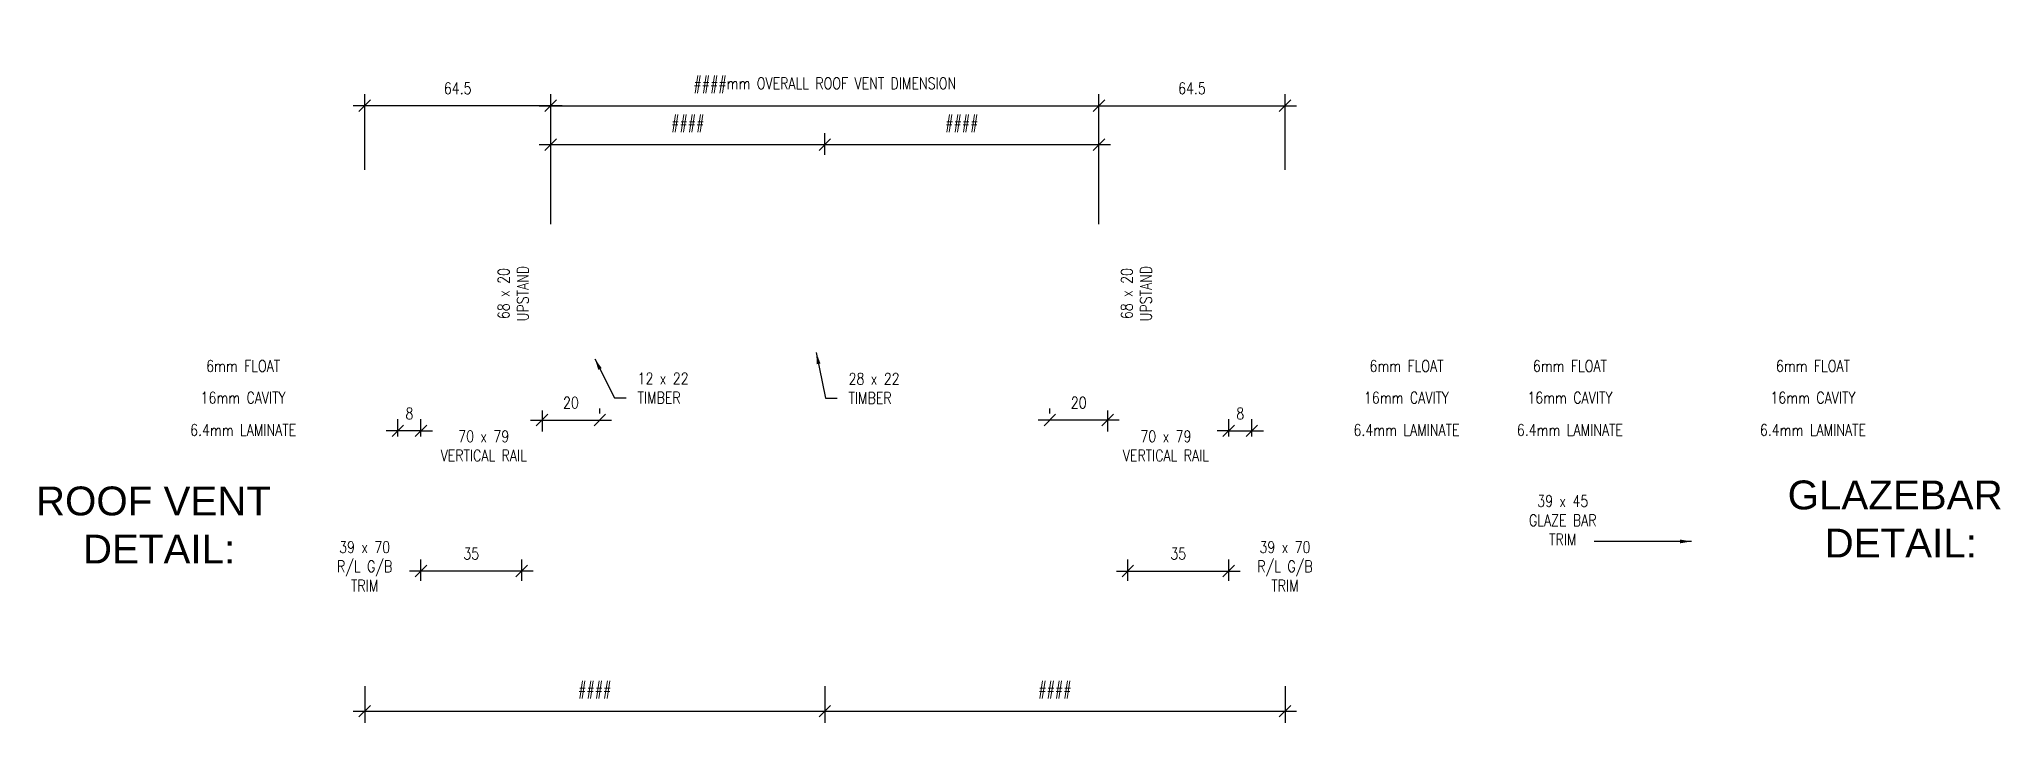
# Model space of a CAD drawing. Header units: millimetres. Extents: x -38686 to 870903, y -23218 to 232707.
# Drawn here: x 728396 to 729076, y 232426 to 232663 of the extents above; entities that cross this region are included whole.
import ezdxf

# ---------------------------------------------------------------- set-up
doc = ezdxf.new("R2010")
doc.units = ezdxf.units.MM
doc.header["$LTSCALE"] = 10
doc.header["$PDMODE"] = 35
doc.header["$PDSIZE"] = 50
doc.layers.add('44 - Detail Text', color=7, linetype='Continuous')
doc.styles.add('1-2', font='romans.shx', dxfattribs={"width": 0.8, "height": 4})
doc.styles.add('1-20', font='romans.shx', dxfattribs={"width": 0.8, "height": 35})
doc.dimstyles.new('1-2', dxfattribs={"dimtxt": 4, "dimasz": 4, "dimexe": 4, "dimexo": 4, "dimgap": 4, "dimtad": 1, "dimdec": 0, "dimzin": 0, "dimdsep": 46, "dimtxsty": '1-2', "dimblk": 'OBLIQUE', "dimcen": 4, "dimdle": 4, "dimclrd": 251, "dimclre": 251, "dimclrt": 251, "dimadec": 0, "dimazin": 0, "dimtfac": 1, "dimtdec": 0, "dimtix": 1, "dimtmove": 1, "dimatfit": 3, "dimfxl": 1, "dimtolj": 1, "dimtzin": 0, "dimlwd": 25, "dimarcsym": 0})

msp = doc.modelspace()

# ---------------------------------------------------------------- texts
at = {"layer": '44 - Detail Text', "color": 8, "lineweight": 9, "char_height": 4, "width": 40.59828, "attachment_point": 5, "rotation": 90, "style": '1-2'}
for insert in [(728560.476, 232575.043), (728776.476, 232575.043)]:
    msp.add_mtext('\\pxt6;68 x 20\\P\\ptz;UPSTAND', dxfattribs=dict(at, insert=insert))
at = {"layer": '44 - Detail Text', "color": 8, "lineweight": 9}
for s, insert, char_height, attachment_point, style in [('6mm FLOAT', (728466.856, 232549.943), 4, 5, '1-2'), ('12 x 22\\PTIMBER', (728603.578, 232536.956), 4, 7, '1-2'), ('28 x 22\\PTIMBER', (728676.704, 232536.849), 4, 7, '1-2'), ('6mm FLOAT', (728870.095, 232549.943), 4, 5, '1-2'), ('6mm FLOAT', (728926.733, 232549.943), 4, 5, '1-2'), ('6mm FLOAT', (729010.972, 232549.943), 4, 5, '1-2'), ('16mm CAVITY', (728466.856, 232538.943), 4, 5, '1-2'), ('16mm CAVITY', (728870.095, 232538.943), 4, 5, '1-2'), ('16mm CAVITY', (728926.733, 232538.943), 4, 5, '1-2'), ('16mm CAVITY', (729010.972, 232538.943), 4, 5, '1-2'), ('6.4mm LAMINATE', (728466.856, 232527.743), 4, 5, '1-2'), ('6.4mm LAMINATE', (728870.095, 232527.743), 4, 5, '1-2'), ('6.4mm LAMINATE', (728926.733, 232527.743), 4, 5, '1-2'), ('6.4mm LAMINATE', (729010.972, 232527.743), 4, 5, '1-2'), ('\\A1;{\\fArial|b0|i0|c0|p34;\\W1;ROOF VENT\\P DETAIL:}', (728435.774, 232494.843), 10, 5, '1-20'), ('39 x 45\\PGLAZE BAR\\PTRIM', (728924.264, 232496.47), 4, 5, '1-2'), ('\\A1;{\\fArial|b0|i0|c0|p34;\\W1;GLAZEBAR\\P DETAIL:}', (729039.463, 232496.925), 10, 5, '1-20')]:
    msp.add_mtext(s, dxfattribs=dict(at, insert=insert, char_height=char_height, attachment_point=attachment_point, style=style))
at = {"layer": '44 - Detail Text', "color": 8, "lineweight": 9, "char_height": 4, "width": 40.59828, "attachment_point": 5, "style": '1-2'}
for insert in [(728550.251, 232522.253), (728786.7, 232522.253)]:
    msp.add_mtext('70 x 79\\PVERTICAL RAIL', dxfattribs=dict(at, insert=insert))
at = {"layer": '44 - Detail Text', "color": 8, "lineweight": 9, "ltscale": 40, "char_height": 4, "width": 21.6059, "attachment_point": 2, "style": '1-2'}
for insert in [(728508.976, 232489.165), (728827.976, 232489.165)]:
    msp.add_mtext('39 x 70\\PR/L G/B\\PTRIM', dxfattribs=dict(at, insert=insert))

# ---------------------------------------------------------------- blocks, each defined once
blk = doc.blocks.new('_Oblique')
at = {"color": 0, "linetype": 'ByBlock', "lineweight": -2}
blk.add_line((-0.5, -0.5), (0.5, 0.5), dxfattribs=at)
blk = doc.blocks.new('*D2020')
at = {"layer": '44 - Detail Text', "color": 251, "lineweight": -2, "transparency": 16777216}
for p, q in [((728508.98, 232617.97), (728508.98, 232644.15)), ((728573.48, 232599.04), (728573.48, 232644.15))]:
    blk.add_line(p, q, dxfattribs=at)
at = {"layer": '44 - Detail Text', "color": 251, "lineweight": 25, "transparency": 16777216}
blk.add_line((728577.48, 232640.15), (728504.98, 232640.15), dxfattribs=at)
at = {"layer": 'Defpoints', "color": 0, "transparency": 16777216}
for p in [(728508.98, 232640.15), (728508.98, 232613.97), (728573.48, 232595.04)]:
    blk.add_point(p, dxfattribs=at)
at = {"layer": '44 - Detail Text', "color": 251, "lineweight": 25, "transparency": 16777216, "xscale": 4, "yscale": 4, "zscale": 4, "rotation": 180}
blk.add_blockref('_Oblique', (728508.98, 232640.15), dxfattribs=at)
at = {"layer": '44 - Detail Text', "color": 251, "lineweight": 25, "transparency": 16777216, "xscale": 4, "yscale": 4, "zscale": 4}
blk.add_blockref('_Oblique', (728573.48, 232640.15), dxfattribs=at)
at = {"layer": '44 - Detail Text', "color": 251, "lineweight": 9, "transparency": 16777216, "insert": (728541.23, 232646.15), "char_height": 4, "attachment_point": 5, "style": '1-2'}
blk.add_mtext('\\A1;64.5', dxfattribs=at)
blk = doc.blocks.new('*D2021')
at = {"layer": '44 - Detail Text', "color": 251, "lineweight": -2, "transparency": 16777216}
for p, q in [((728668.48, 232623.17), (728668.48, 232630.62)), ((728763.48, 232599.92), (728763.48, 232630.62))]:
    blk.add_line(p, q, dxfattribs=at)
at = {"layer": '44 - Detail Text', "color": 251, "lineweight": 25, "transparency": 16777216}
blk.add_line((728767.48, 232626.62), (728664.48, 232626.62), dxfattribs=at)
at = {"layer": 'Defpoints', "color": 0, "transparency": 16777216}
for p in [(728668.48, 232626.62), (728668.48, 232619.17), (728763.48, 232595.92)]:
    blk.add_point(p, dxfattribs=at)
at = {"layer": '44 - Detail Text', "color": 251, "lineweight": 25, "transparency": 16777216, "xscale": 4, "yscale": 4, "zscale": 4, "rotation": 180}
blk.add_blockref('_Oblique', (728668.48, 232626.62), dxfattribs=at)
at = {"layer": '44 - Detail Text', "color": 251, "lineweight": 25, "transparency": 16777216, "xscale": 4, "yscale": 4, "zscale": 4}
blk.add_blockref('_Oblique', (728763.48, 232626.62), dxfattribs=at)
at = {"layer": '44 - Detail Text', "color": 251, "lineweight": 9, "transparency": 16777216, "insert": (728715.98, 232633.66), "char_height": 4, "attachment_point": 5, "style": '1-2'}
blk.add_mtext('\\A1;####', dxfattribs=at)
blk = doc.blocks.new('*D2022')
at = {"layer": '44 - Detail Text', "color": 251, "lineweight": -2, "transparency": 16777216}
for p, q in [((728573.48, 232599.92), (728573.48, 232630.62)), ((728668.48, 232623.17), (728668.48, 232630.62))]:
    blk.add_line(p, q, dxfattribs=at)
at = {"layer": '44 - Detail Text', "color": 251, "lineweight": 25, "transparency": 16777216}
blk.add_line((728672.48, 232626.62), (728569.48, 232626.62), dxfattribs=at)
at = {"layer": 'Defpoints', "color": 0, "transparency": 16777216}
for p in [(728573.48, 232626.62), (728668.48, 232619.17), (728573.48, 232595.92)]:
    blk.add_point(p, dxfattribs=at)
at = {"layer": '44 - Detail Text', "color": 251, "lineweight": 25, "transparency": 16777216, "xscale": 4, "yscale": 4, "zscale": 4, "rotation": 180}
blk.add_blockref('_Oblique', (728573.48, 232626.62), dxfattribs=at)
at = {"layer": '44 - Detail Text', "color": 251, "lineweight": 25, "transparency": 16777216, "xscale": 4, "yscale": 4, "zscale": 4}
blk.add_blockref('_Oblique', (728668.48, 232626.62), dxfattribs=at)
at = {"layer": '44 - Detail Text', "color": 251, "lineweight": 9, "transparency": 16777216, "insert": (728620.98, 232633.66), "char_height": 4, "attachment_point": 5, "style": '1-2'}
blk.add_mtext('\\A1;####', dxfattribs=at)
blk = doc.blocks.new('*D2023')
at = {"layer": '44 - Detail Text', "color": 251, "lineweight": -2, "transparency": 16777216}
for p, q in [((728573.48, 232599.92), (728573.48, 232644.15)), ((728763.48, 232599.92), (728763.48, 232644.15))]:
    blk.add_line(p, q, dxfattribs=at)
at = {"layer": '44 - Detail Text', "color": 251, "lineweight": 25, "transparency": 16777216}
blk.add_line((728569.48, 232640.15), (728767.48, 232640.15), dxfattribs=at)
at = {"layer": 'Defpoints', "color": 0, "transparency": 16777216}
for p in [(728763.48, 232640.15), (728573.48, 232595.92), (728763.48, 232595.92)]:
    blk.add_point(p, dxfattribs=at)
at = {"layer": '44 - Detail Text', "color": 251, "lineweight": 25, "transparency": 16777216, "xscale": 4, "yscale": 4, "zscale": 4, "rotation": 180}
blk.add_blockref('_Oblique', (728573.48, 232640.15), dxfattribs=at)
at = {"layer": '44 - Detail Text', "color": 251, "lineweight": 25, "transparency": 16777216, "xscale": 4, "yscale": 4, "zscale": 4}
blk.add_blockref('_Oblique', (728763.48, 232640.15), dxfattribs=at)
at = {"layer": '44 - Detail Text', "color": 251, "lineweight": 9, "transparency": 16777216, "insert": (728668.48, 232647.2), "char_height": 4, "attachment_point": 5, "style": '1-2'}
blk.add_mtext('\\A1;####mm OVERALL ROOF VENT DIMENSION', dxfattribs=at)
blk = doc.blocks.new('*D2024')
at = {"layer": '44 - Detail Text', "color": 251, "lineweight": 25, "transparency": 16777216}
blk.add_line((728567.43, 232478.9), (728524.48, 232478.9), dxfattribs=at)
at = {"layer": '44 - Detail Text', "color": 251, "lineweight": -2, "transparency": 16777216}
for p, q in [((728528.48, 232475.54), (728528.48, 232482.9)), ((728563.43, 232475.54), (728563.43, 232482.9))]:
    blk.add_line(p, q, dxfattribs=at)
at = {"layer": 'Defpoints', "color": 0, "transparency": 16777216}
for p in [(728528.48, 232478.9), (728528.48, 232471.54), (728563.43, 232471.54)]:
    blk.add_point(p, dxfattribs=at)
at = {"layer": '44 - Detail Text', "color": 251, "lineweight": 25, "transparency": 16777216, "xscale": 4, "yscale": 4, "zscale": 4, "rotation": 180}
blk.add_blockref('_Oblique', (728528.48, 232478.9), dxfattribs=at)
at = {"layer": '44 - Detail Text', "color": 251, "lineweight": 25, "transparency": 16777216, "xscale": 4, "yscale": 4, "zscale": 4}
blk.add_blockref('_Oblique', (728563.43, 232478.9), dxfattribs=at)
at = {"layer": '44 - Detail Text', "color": 251, "lineweight": 9, "transparency": 16777216, "insert": (728545.95, 232484.9), "char_height": 4, "attachment_point": 5, "style": '1-2'}
blk.add_mtext('\\A1;35', dxfattribs=at)
blk = doc.blocks.new('*D2025')
at = {"layer": '44 - Detail Text', "color": 251, "lineweight": 25, "transparency": 16777216}
for p, q in [((728520.48, 232527.47), (728516.48, 232527.47)), ((728528.48, 232527.47), (728520.48, 232527.47)), ((728528.48, 232527.47), (728532.48, 232527.47))]:
    blk.add_line(p, q, dxfattribs=at)
at = {"layer": '44 - Detail Text', "color": 251, "lineweight": -2, "transparency": 16777216}
for p, q in [((728520.48, 232525.54), (728520.48, 232531.47)), ((728528.48, 232525.54), (728528.48, 232531.47))]:
    blk.add_line(p, q, dxfattribs=at)
at = {"layer": 'Defpoints', "color": 0, "transparency": 16777216}
for p in [(728520.48, 232527.47), (728520.48, 232521.54), (728528.48, 232521.54)]:
    blk.add_point(p, dxfattribs=at)
at = {"layer": '44 - Detail Text', "color": 251, "lineweight": 25, "transparency": 16777216, "xscale": 4, "yscale": 4, "zscale": 4}
blk.add_blockref('_Oblique', (728520.48, 232527.47), dxfattribs=at)
at = {"layer": '44 - Detail Text', "color": 251, "lineweight": 25, "transparency": 16777216, "xscale": 4, "yscale": 4, "zscale": 4, "rotation": 180}
blk.add_blockref('_Oblique', (728528.48, 232527.47), dxfattribs=at)
at = {"layer": '44 - Detail Text', "color": 251, "lineweight": 9, "transparency": 16777216, "insert": (728524.48, 232533.47), "char_height": 4, "attachment_point": 5, "style": '1-2'}
blk.add_mtext('\\A1;8', dxfattribs=at)
blk = doc.blocks.new('*D2026')
at = {"layer": '44 - Detail Text', "color": 251, "lineweight": -2, "transparency": 16777216}
for p, q in [((728570.48, 232534.54), (728570.48, 232527.23)), ((728590.48, 232533.54), (728590.48, 232535.23))]:
    blk.add_line(p, q, dxfattribs=at)
at = {"layer": '44 - Detail Text', "color": 251, "lineweight": 25, "transparency": 16777216}
blk.add_line((728566.48, 232531.23), (728594.48, 232531.23), dxfattribs=at)
at = {"layer": 'Defpoints', "color": 0, "transparency": 16777216}
for p in [(728570.48, 232538.54), (728590.48, 232531.23), (728590.48, 232529.54)]:
    blk.add_point(p, dxfattribs=at)
at = {"layer": '44 - Detail Text', "color": 251, "lineweight": 25, "transparency": 16777216, "xscale": 4, "yscale": 4, "zscale": 4, "rotation": 180}
blk.add_blockref('_Oblique', (728570.48, 232531.23), dxfattribs=at)
at = {"layer": '44 - Detail Text', "color": 251, "lineweight": 25, "transparency": 16777216, "xscale": 4, "yscale": 4, "zscale": 4}
blk.add_blockref('_Oblique', (728590.48, 232531.23), dxfattribs=at)
at = {"layer": '44 - Detail Text', "color": 251, "lineweight": 9, "transparency": 16777216, "insert": (728580.48, 232537.23), "char_height": 4, "attachment_point": 5, "style": '1-2'}
blk.add_mtext('\\A1;20', dxfattribs=at)
blk = doc.blocks.new('*D2027')
at = {"layer": '44 - Detail Text', "color": 251, "lineweight": -2, "transparency": 16777216}
for p, q in [((728763.48, 232599.04), (728763.48, 232644.15)), ((728827.98, 232617.97), (728827.98, 232644.15))]:
    blk.add_line(p, q, dxfattribs=at)
at = {"layer": '44 - Detail Text', "color": 251, "lineweight": 25, "transparency": 16777216}
blk.add_line((728759.48, 232640.15), (728831.98, 232640.15), dxfattribs=at)
at = {"layer": 'Defpoints', "color": 0, "transparency": 16777216}
for p in [(728827.98, 232640.15), (728827.98, 232613.97), (728763.48, 232595.04)]:
    blk.add_point(p, dxfattribs=at)
at = {"layer": '44 - Detail Text', "color": 251, "lineweight": 25, "transparency": 16777216, "xscale": 4, "yscale": 4, "zscale": 4, "rotation": 180}
blk.add_blockref('_Oblique', (728763.48, 232640.15), dxfattribs=at)
at = {"layer": '44 - Detail Text', "color": 251, "lineweight": 25, "transparency": 16777216, "xscale": 4, "yscale": 4, "zscale": 4}
blk.add_blockref('_Oblique', (728827.98, 232640.15), dxfattribs=at)
at = {"layer": '44 - Detail Text', "color": 251, "lineweight": 9, "transparency": 16777216, "insert": (728795.73, 232646.15), "char_height": 4, "attachment_point": 5, "style": '1-2'}
blk.add_mtext('\\A1;64.5', dxfattribs=at)
blk = doc.blocks.new('*D2028')
at = {"layer": '44 - Detail Text', "color": 251, "lineweight": 25, "transparency": 16777216}
blk.add_line((728769.52, 232478.9), (728812.48, 232478.9), dxfattribs=at)
at = {"layer": '44 - Detail Text', "color": 251, "lineweight": -2, "transparency": 16777216}
for p, q in [((728773.52, 232475.54), (728773.52, 232482.9)), ((728808.48, 232475.54), (728808.48, 232482.9))]:
    blk.add_line(p, q, dxfattribs=at)
at = {"layer": 'Defpoints', "color": 0, "transparency": 16777216}
for p in [(728808.48, 232478.9), (728773.52, 232471.54), (728808.48, 232471.54)]:
    blk.add_point(p, dxfattribs=at)
at = {"layer": '44 - Detail Text', "color": 251, "lineweight": 25, "transparency": 16777216, "xscale": 4, "yscale": 4, "zscale": 4, "rotation": 180}
blk.add_blockref('_Oblique', (728773.52, 232478.9), dxfattribs=at)
at = {"layer": '44 - Detail Text', "color": 251, "lineweight": 25, "transparency": 16777216, "xscale": 4, "yscale": 4, "zscale": 4}
blk.add_blockref('_Oblique', (728808.48, 232478.9), dxfattribs=at)
at = {"layer": '44 - Detail Text', "color": 251, "lineweight": 9, "transparency": 16777216, "insert": (728791, 232484.9), "char_height": 4, "attachment_point": 5, "style": '1-2'}
blk.add_mtext('\\A1;35', dxfattribs=at)
blk = doc.blocks.new('*D2029')
at = {"layer": '44 - Detail Text', "color": 251, "lineweight": 25, "transparency": 16777216}
for p, q in [((728808.48, 232527.47), (728804.48, 232527.47)), ((728808.48, 232527.47), (728816.48, 232527.47)), ((728816.48, 232527.47), (728820.48, 232527.47))]:
    blk.add_line(p, q, dxfattribs=at)
at = {"layer": '44 - Detail Text', "color": 251, "lineweight": -2, "transparency": 16777216}
for p, q in [((728808.48, 232525.54), (728808.48, 232531.47)), ((728816.48, 232525.54), (728816.48, 232531.47))]:
    blk.add_line(p, q, dxfattribs=at)
at = {"layer": 'Defpoints', "color": 0, "transparency": 16777216}
for p in [(728816.48, 232527.47), (728808.48, 232521.54), (728816.48, 232521.54)]:
    blk.add_point(p, dxfattribs=at)
at = {"layer": '44 - Detail Text', "color": 251, "lineweight": 25, "transparency": 16777216, "xscale": 4, "yscale": 4, "zscale": 4}
blk.add_blockref('_Oblique', (728808.48, 232527.47), dxfattribs=at)
at = {"layer": '44 - Detail Text', "color": 251, "lineweight": 25, "transparency": 16777216, "xscale": 4, "yscale": 4, "zscale": 4, "rotation": 180}
blk.add_blockref('_Oblique', (728816.48, 232527.47), dxfattribs=at)
at = {"layer": '44 - Detail Text', "color": 251, "lineweight": 9, "transparency": 16777216, "insert": (728812.48, 232533.47), "char_height": 4, "attachment_point": 5, "style": '1-2'}
blk.add_mtext('\\A1;8', dxfattribs=at)
blk = doc.blocks.new('*D2030')
at = {"layer": '44 - Detail Text', "color": 251, "lineweight": -2, "transparency": 16777216}
for p, q in [((728746.48, 232533.54), (728746.48, 232535.23)), ((728766.48, 232534.54), (728766.48, 232527.23))]:
    blk.add_line(p, q, dxfattribs=at)
at = {"layer": '44 - Detail Text', "color": 251, "lineweight": 25, "transparency": 16777216}
blk.add_line((728770.48, 232531.23), (728742.48, 232531.23), dxfattribs=at)
at = {"layer": 'Defpoints', "color": 0, "transparency": 16777216}
for p in [(728766.48, 232538.54), (728746.48, 232531.23), (728746.48, 232529.54)]:
    blk.add_point(p, dxfattribs=at)
at = {"layer": '44 - Detail Text', "color": 251, "lineweight": 25, "transparency": 16777216, "xscale": 4, "yscale": 4, "zscale": 4, "rotation": 180}
blk.add_blockref('_Oblique', (728746.48, 232531.23), dxfattribs=at)
at = {"layer": '44 - Detail Text', "color": 251, "lineweight": 25, "transparency": 16777216, "xscale": 4, "yscale": 4, "zscale": 4}
blk.add_blockref('_Oblique', (728766.48, 232531.23), dxfattribs=at)
at = {"layer": '44 - Detail Text', "color": 251, "lineweight": 9, "transparency": 16777216, "insert": (728756.48, 232537.23), "char_height": 4, "attachment_point": 5, "style": '1-2'}
blk.add_mtext('\\A1;20', dxfattribs=at)
blk = doc.blocks.new('*D2031')
at = {"layer": '44 - Detail Text', "color": 251, "lineweight": -2, "transparency": 16777216}
for p, q in [((728508.98, 232438.94), (728508.98, 232426.31)), ((728668.48, 232438.94), (728668.48, 232426.31))]:
    blk.add_line(p, q, dxfattribs=at)
at = {"layer": '44 - Detail Text', "color": 251, "lineweight": 25, "transparency": 16777216}
blk.add_line((728504.98, 232430.31), (728672.48, 232430.31), dxfattribs=at)
at = {"layer": 'Defpoints', "color": 0, "transparency": 16777216}
for p in [(728508.98, 232442.94), (728668.48, 232442.94), (728668.48, 232430.31)]:
    blk.add_point(p, dxfattribs=at)
at = {"layer": '44 - Detail Text', "color": 251, "lineweight": 25, "transparency": 16777216, "xscale": 4, "yscale": 4, "zscale": 4, "rotation": 180}
blk.add_blockref('_Oblique', (728508.98, 232430.31), dxfattribs=at)
at = {"layer": '44 - Detail Text', "color": 251, "lineweight": 25, "transparency": 16777216, "xscale": 4, "yscale": 4, "zscale": 4}
blk.add_blockref('_Oblique', (728668.48, 232430.31), dxfattribs=at)
at = {"layer": '44 - Detail Text', "color": 251, "lineweight": 9, "transparency": 16777216, "insert": (728588.73, 232437.36), "char_height": 4, "attachment_point": 5, "style": '1-2'}
blk.add_mtext('\\A1;####', dxfattribs=at)
blk = doc.blocks.new('*D2032')
at = {"layer": '44 - Detail Text', "color": 251, "lineweight": -2, "transparency": 16777216}
for p, q in [((728668.48, 232438.94), (728668.48, 232426.31)), ((728827.98, 232438.94), (728827.98, 232426.31))]:
    blk.add_line(p, q, dxfattribs=at)
at = {"layer": '44 - Detail Text', "color": 251, "lineweight": 25, "transparency": 16777216}
blk.add_line((728664.48, 232430.31), (728831.98, 232430.31), dxfattribs=at)
at = {"layer": 'Defpoints', "color": 0, "transparency": 16777216}
for p in [(728668.48, 232442.94), (728827.98, 232442.94), (728827.98, 232430.31)]:
    blk.add_point(p, dxfattribs=at)
at = {"layer": '44 - Detail Text', "color": 251, "lineweight": 25, "transparency": 16777216, "xscale": 4, "yscale": 4, "zscale": 4, "rotation": 180}
blk.add_blockref('_Oblique', (728668.48, 232430.31), dxfattribs=at)
at = {"layer": '44 - Detail Text', "color": 251, "lineweight": 25, "transparency": 16777216, "xscale": 4, "yscale": 4, "zscale": 4}
blk.add_blockref('_Oblique', (728827.98, 232430.31), dxfattribs=at)
at = {"layer": '44 - Detail Text', "color": 251, "lineweight": 9, "transparency": 16777216, "insert": (728748.23, 232437.36), "char_height": 4, "attachment_point": 5, "style": '1-2'}
blk.add_mtext('\\A1;####', dxfattribs=at)

# ---------------------------------------------------------------- dimensions: what is measured, and where the dimension line sits
at = {"layer": '44 - Detail Text', "color": 8, "lineweight": 9}
for base, p1, p2, text, picture, middle in [((728763.476, 232640.151), (728573.476, 232595.916), (728763.476, 232595.916), '####mm OVERALL ROOF VENT DIMENSION', '*D2023', (728668.476, 232647.198)), ((728573.476, 232626.616), (728668.476, 232619.166), (728573.476, 232595.916), '####', '*D2022', (728620.976, 232633.664)), ((728668.476, 232626.616), (728763.476, 232595.916), (728668.476, 232619.166), '####', '*D2021', (728715.976, 232633.664))]:
    dim = msp.add_linear_dim(base=base, p1=p1, p2=p2, angle=180, text=text, dimstyle='1-2', override={"dimdec": 1}, dxfattribs=at)
    dim.commit()
    dim.dimension.update_dxf_attribs({"geometry": picture, "text_midpoint": middle})
dim = msp.add_linear_dim(base=(728508.976, 232640.151), p1=(728573.476, 232595.043), p2=(728508.976, 232613.966), angle=180, dimstyle='1-2', override={"dimdec": 1}, dxfattribs=at)
dim.commit()
dim.dimension.update_dxf_attribs({"geometry": '*D2020', "text_midpoint": (728541.226, 232646.151)})
dim = msp.add_linear_dim(base=(728827.976, 232640.151), p1=(728763.476, 232595.043), p2=(728827.976, 232613.966), dimstyle='1-2', override={"dimdec": 1}, dxfattribs=at)
dim.commit()
dim.dimension.update_dxf_attribs({"geometry": '*D2027', "text_midpoint": (728795.726, 232646.151)})
for base, p1, p2, picture, middle in [((728590.476, 232531.228), (728570.476, 232538.543), (728590.476, 232529.543), '*D2026', (728580.476, 232537.228)), ((728520.476, 232527.466), (728528.476, 232521.543), (728520.476, 232521.543), '*D2025', (728524.476, 232533.466)), ((728528.476, 232478.902), (728563.43, 232471.543), (728528.476, 232471.543), '*D2024', (728545.953, 232484.902))]:
    dim = msp.add_linear_dim(base=base, p1=p1, p2=p2, angle=180, dimstyle='1-2', dxfattribs=at)
    dim.commit()
    dim.dimension.update_dxf_attribs({"geometry": picture, "text_midpoint": middle})
for base, p1, p2, picture, middle in [((728746.476, 232531.228), (728766.476, 232538.543), (728746.476, 232529.543), '*D2030', (728756.476, 232537.228)), ((728816.476, 232527.466), (728808.476, 232521.543), (728816.476, 232521.543), '*D2029', (728812.476, 232533.466)), ((728808.476, 232478.902), (728773.522, 232471.543), (728808.476, 232471.543), '*D2028', (728790.999, 232484.902))]:
    dim = msp.add_linear_dim(base=base, p1=p1, p2=p2, dimstyle='1-2', dxfattribs=at)
    dim.commit()
    dim.dimension.update_dxf_attribs({"geometry": picture, "text_midpoint": middle})
for base, p1, p2, picture, middle in [((728668.476, 232430.311), (728508.976, 232442.936), (728668.476, 232442.936), '*D2031', (728588.726, 232437.359)), ((728827.976, 232430.311), (728668.476, 232442.936), (728827.976, 232442.936), '*D2032', (728748.226, 232437.359))]:
    dim = msp.add_linear_dim(base=base, p1=p1, p2=p2, text='####', dimstyle='1-2', dxfattribs=at)
    dim.commit()
    dim.dimension.update_dxf_attribs({"geometry": picture, "text_midpoint": middle})

# ---------------------------------------------------------------- leaders
at = {"layer": '44 - Detail Text', "color": 8, "lineweight": 9, "annotation_type": 0, "has_hookline": 1, "hookline_direction": 0}
for points, text_width in [([(728588.75, 232552.482), (728595.578, 232538.956), (728599.578, 232538.956)], 19.81), ([(728665.521, 232554.609), (728668.704, 232538.849), (728672.704, 232538.849)], 20.267)]:
    msp.add_leader(points, dimstyle='1-2', override={"dimgap": 4, "dimtad": 0}, dxfattribs=dict(at, text_width=text_width))
at = {"layer": '44 - Detail Text', "color": 8, "lineweight": 9}
msp.add_leader([(728968.853, 232489.145), (728935.181, 232489.145)], dimstyle='1-2', override={"dimgap": 4, "dimtad": 0}, dxfattribs=at)

doc.saveas('drawing.dxf')
